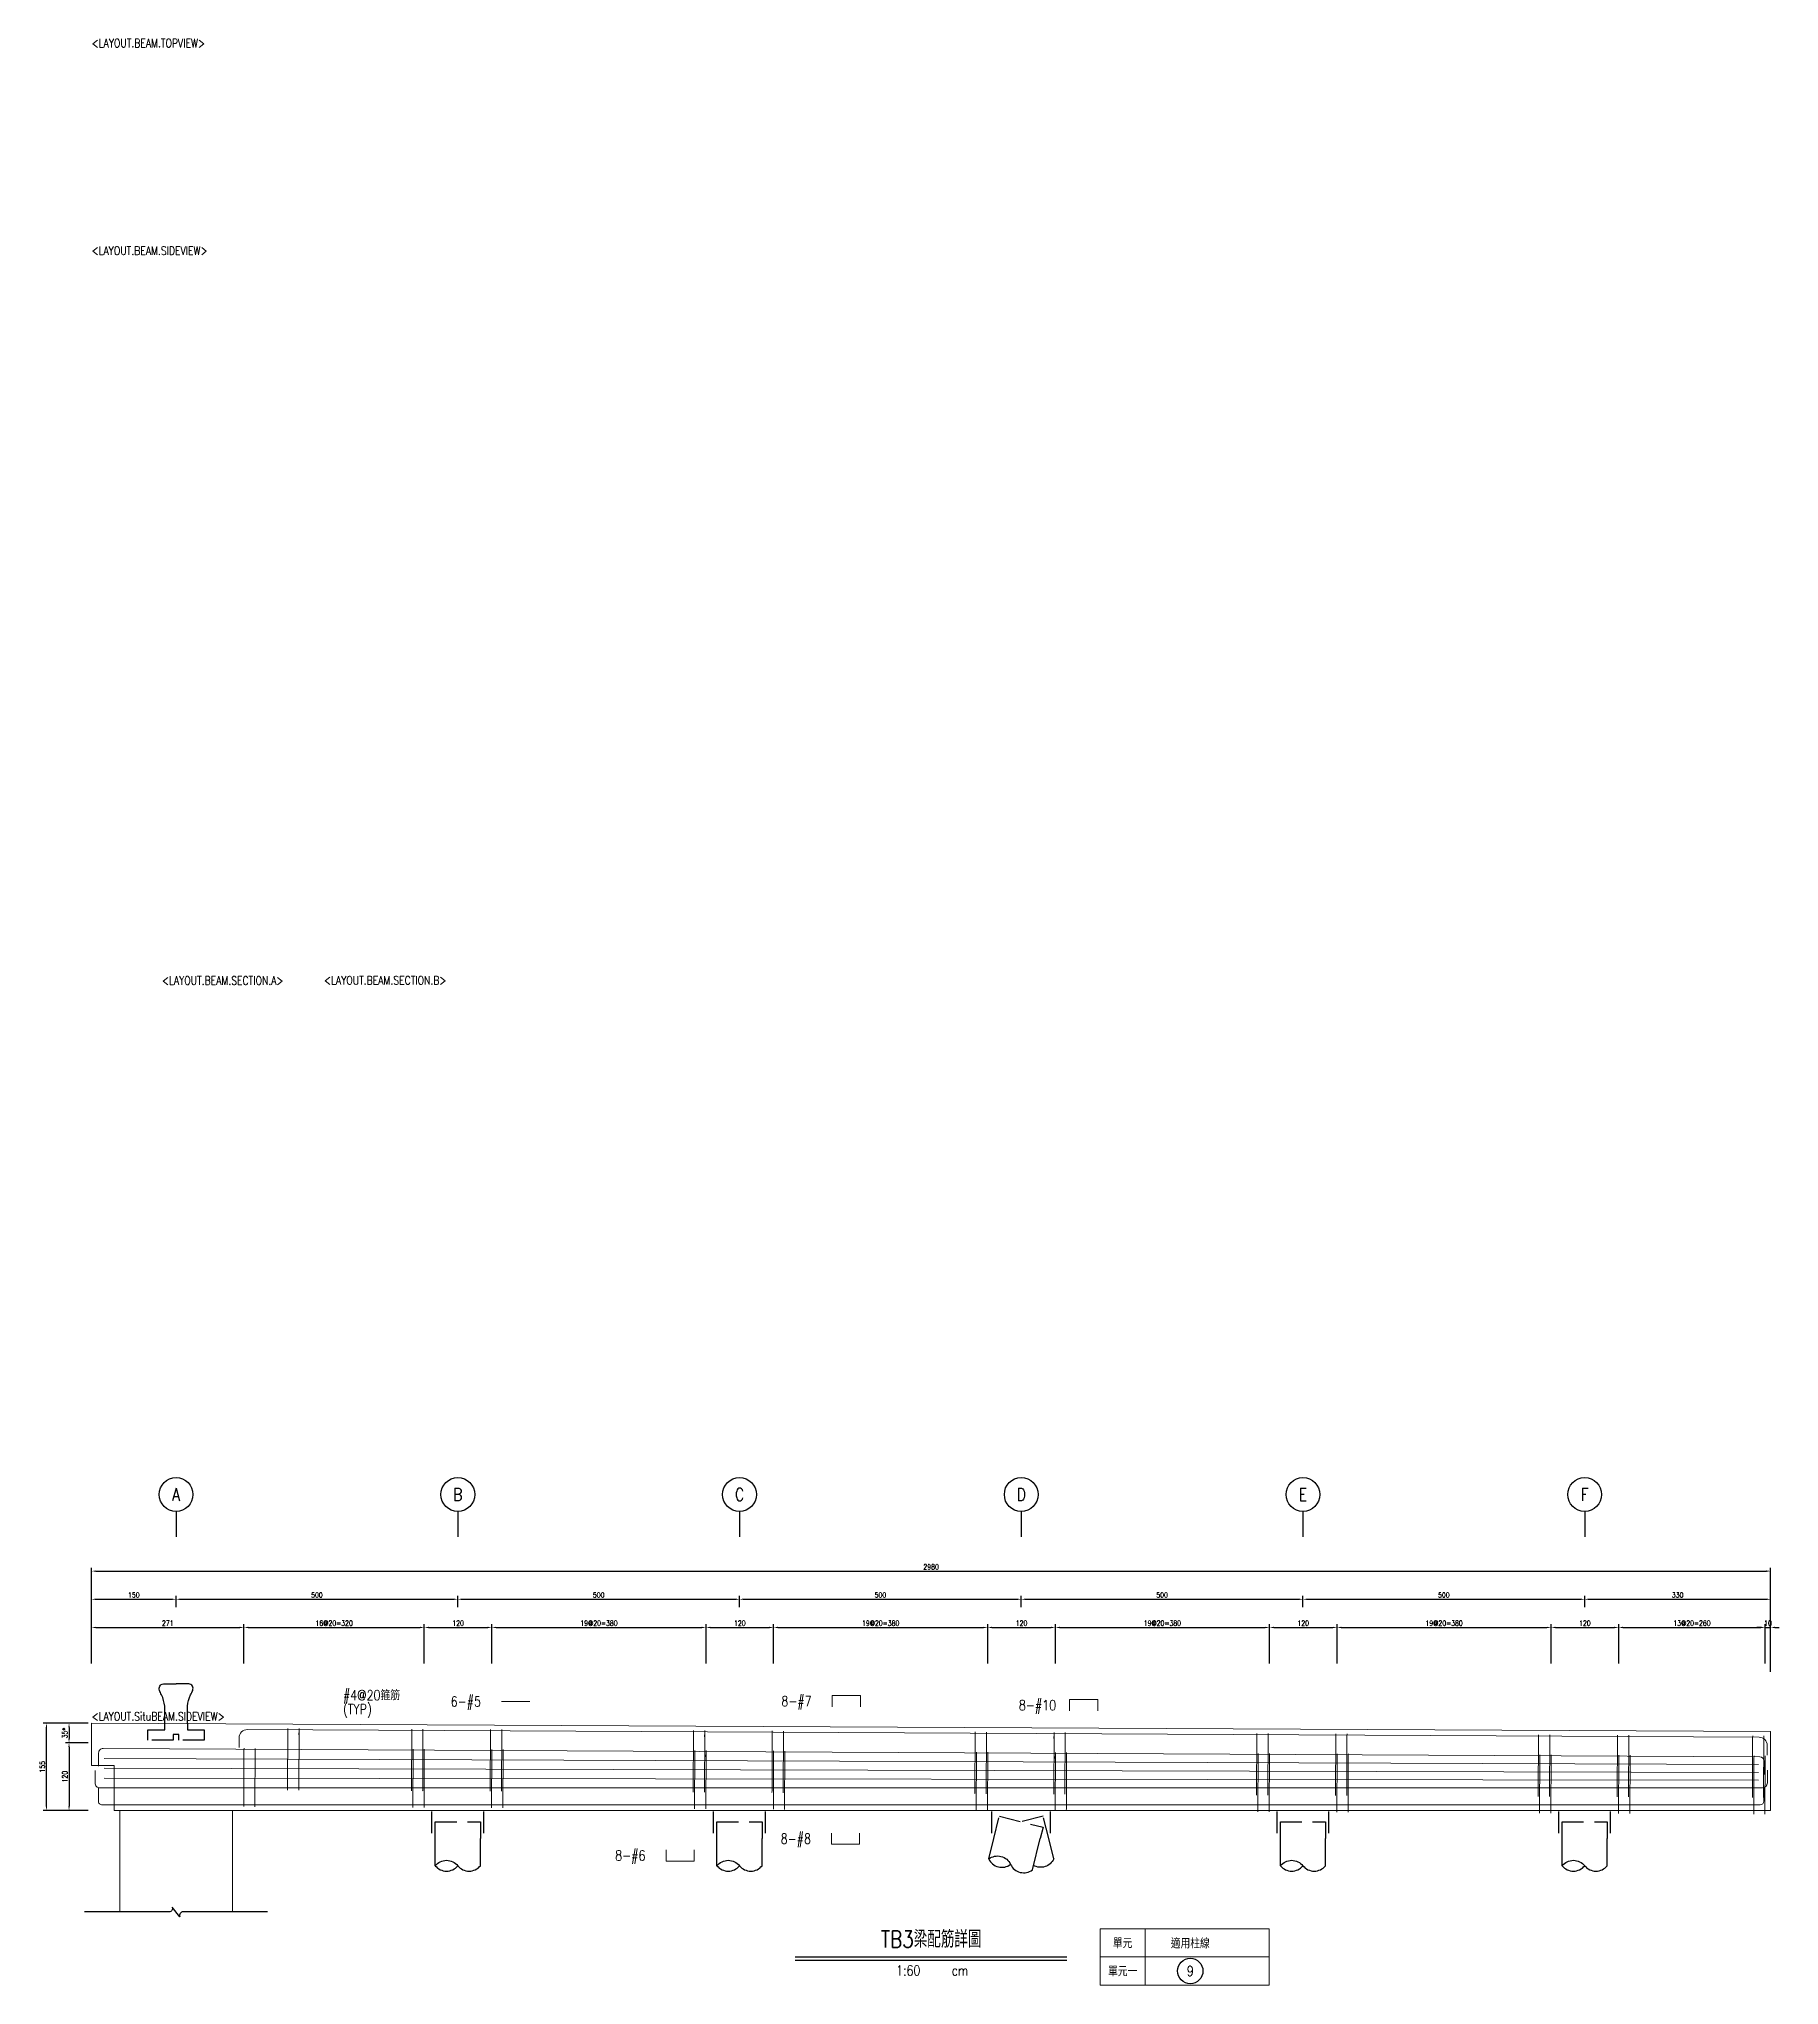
# Model space of a CAD drawing. Extents: x -4754 to 4976, y -19960 to 3841.
# Drawn here: x -359 to 2730, y -310 to 3145 of the extents above; entities that cross this region are included whole.
import ezdxf
from ezdxf.enums import TextEntityAlignment as Align

# ---------------------------------------------------------------- set-up
doc = ezdxf.new("R2010")
doc.units = 0
doc.header["$LTSCALE"] = 3
doc.linetypes.add('DASHED', pattern=[19.05, 12.7, -6.35])
doc.layers.get('0').update_dxf_attribs({"linetype": 'CONTINUOUS'})
doc.layers.add('HB_0', color=7, linetype='CONTINUOUS', transparency=0.5)
for name, color, linetype in [('HB_DIM', 1, 'CONTINUOUS'), ('HB_SYMBOLS', 7, 'CONTINUOUS'), ('HB_TXT_CTEXT', 2, 'CONTINUOUS'), ('RCAD.PARM.Treatle', 2, 'CONTINUOUS'), ('鋼筋', 3, 'CONTINUOUS')]:
    doc.layers.add(name, color=color, linetype=linetype)
doc.styles.get("Standard").update_dxf_attribs({"font": 'ROMANS.shx', "width": 0.8, "bigfont": 'chineset.shx'})
doc.dimstyles.new('30', dxfattribs={"dimscale": 3, "dimtxt": 3, "dimasz": 2.5, "dimexe": 2, "dimexo": 2, "dimgap": 1, "dimtad": 1, "dimdsep": 46, "dimtxsty": 'Standard', "dimcen": 0, "dimclrd": 256, "dimclre": 256, "dimclrt": 2, "dimadec": 0, "dimazin": 0, "dimtfac": 1, "dimtix": 1, "dimtmove": 2, "dimatfit": 3, "dimfxl": 1, "dimtolj": 1, "dimtzin": 0, "dimarcsym": 0})

msp = doc.modelspace()

# ---------------------------------------------------------------- texts
at = {"layer": 'HB_TXT_CTEXT', "linetype": 'Continuous', "width": 0.8}
for s, p in [('#4@20箍筋', (180.767, 204.971, 35.225)), ('(TYP)', (180.767, 179.971, 35.225)), (' 6-#5', (362.142, 193.641, 50)), (' 8-#7', (949.051, 194.177, -50)), (' 8-#10', (1370.521, 187.054, -38)), (' 8-#6', (654.132, -79.826, -50)), (' 8-#8', (947.798, -49.808, -50))]:
    msp.add_text(s, height=18, dxfattribs=at).set_placement(p, align=Align.MIDDLE_LEFT)
for s, p in [('單元', (1564.573, -234.802)), ('適用柱線', (1684.573, -234.802)), ('單元一', (1564.573, -284.802))]:
    msp.add_text(s, height=18, dxfattribs=at).set_placement(p, align=Align.MIDDLE)
at = {"layer": 'RCAD.PARM.Treatle', "color": 4, "linetype": 'Continuous', "width": 0.8}
for s, p in [('<LAYOUT.BEAM.TOPVIEW>', (-265.277, 3125.95)), ('<LAYOUT.BEAM.SIDEVIEW>', (-265.427, 2757.507)), ('<LAYOUT.SituBEAM.SIDEVIEW>', (-265.427, 155.198))]:
    msp.add_text(s, height=15, rotation=360, dxfattribs=at).set_placement(p, align=Align.BOTTOM_LEFT)
for s, p in [('<LAYOUT.BEAM.SECTION.A>', (-140.466, 1466.211)), ('<LAYOUT.BEAM.SECTION.B>', (147.252, 1466.577))]:
    msp.add_text(s, height=15, rotation=360, dxfattribs=at).set_placement(p)

# ---------------------------------------------------------------- blocks, each defined once
blk = doc.blocks.new('fender_bottom')
at = {"color": 1, "linetype": 'Continuous'}
blk.add_lwpolyline([(162.5, 0), (12.5, 0, 0.529473), (6.7, -8.6), (-6.7, 8.6, -0.532815), (-12.5, 0), (-162.5, 0)], format="xyb", dxfattribs=at)
blk = doc.blocks.new('fender_top_transverse')
at = {"layer": 'HB_0', "color": 1, "linetype": 'Continuous'}
for points in [[(-20, 30), (-20, 60, 0.07193), (-25.7, 80.5, -0.041495), (-29.5, 88.2, -0.488993), (-22.5, 100), (0, 100)], [(20, 30), (20, 60, -0.07193), (25.7, 80.5, 0.041495), (29.5, 88.2, 0.488993), (22.5, 100), (0, 100)]]:
    blk.add_lwpolyline(points, format="xyb", dxfattribs=at)
at = {"layer": 'HB_0', "color": 252, "linetype": 'DASHED'}
blk.add_lwpolyline([(20, 30), (20, 18), (50, 18), (50, 0), (5, 0), (5, 10), (-5, 10), (-5, 0), (-50, 0), (-50, 18), (-20, 18), (-20, 30)], dxfattribs=at)
blk = doc.blocks.new('pile_vertical')
at = {"color": 252, "linetype": 'DASHED'}
for p, q in [((-46, -40), (-46, 0)), ((46, -40), (46, 0))]:
    blk.add_line(p, q, dxfattribs=at)
at = {"linetype": 'Continuous'}
for p, q in [((-40, -98.1), (-40, -50)), ((40, -98.1), (40, -50))]:
    blk.add_line(p, q, dxfattribs=at)
at = {"color": 252, "linetype": 'DASHED'}
blk.add_lwpolyline([(-40, -50), (-40, -20), (40, -20), (40, -50)], dxfattribs=at)
at = {"linetype": 'Continuous'}
for points in [[(-40, -98.1, -0.48), (0, -98.1, 0.48), (40, -98.1, 0.48)], [(-40, -98.1, 0.48), (0, -98.1, 0.48)]]:
    blk.add_lwpolyline(points, format="xyb", dxfattribs=at)
blk = doc.blocks.new('pile_racked_Transverse')
at = {"layer": 'HB_0', "color": 252, "linetype": 'DASHED'}
for p, q in [((-52.2, -40), (-52.2, 0)), ((52.2, -40), (52.2, 0))]:
    blk.add_line(p, q, dxfattribs=at)
at = {"layer": 'HB_0', "linetype": 'Continuous'}
for p, q in [((-57.7, -86), (-48.7, -50)), ((19.9, -105.4), (33.7, -50)), ((57.7, -86), (48.7, -50))]:
    blk.add_line(p, q, dxfattribs=at)
at = {"layer": 'HB_0', "color": 252, "linetype": 'DASHED'}
for points in [[(-48.7, -50), (-38.8, -10.3), (38.8, -29.7), (33.7, -50)], [(48.7, -50), (38.8, -10.3), (0, -20)]]:
    blk.add_lwpolyline(points, dxfattribs=at)
at = {"layer": 'HB_0', "linetype": 'Continuous'}
for points in [[(-57.7, -86, -0.48), (-18.9, -95.7, 0.48), (19.9, -105.4, 0.48)], [(-57.7, -86, 0.48), (-18.9, -95.7, 0.48)], [(57.7, -86, -0.439137), (21.8, -97.6, -0.439137)]]:
    blk.add_lwpolyline(points, format="xyb", dxfattribs=at)
blk = doc.blocks.new('line_guide')
at = {"color": 4, "linetype": 'Continuous'}
blk.add_line((0, 0), (0, -45), dxfattribs=at)
blk.add_circle((0, 30), 30, dxfattribs=at)
at = {"color": 4, "linetype": 'Continuous', "width": 0.8}
blk.add_attdef('A', text='', height=22.5, dxfattribs=at).set_placement((0, 30), align=Align.MIDDLE)
blk = doc.blocks.new('title_beam')
at = {"color": 3, "linetype": 'Continuous'}
blk.add_line((-241.2, 0), (241.2, 0), dxfattribs=at)
at = {"color": 1, "linetype": 'Continuous'}
blk.add_line((-241.2, -6), (241.2, -6), dxfattribs=at)
at = {"color": 3, "linetype": 'Continuous', "width": 0.8}
blk.add_attdef('TITLE', text='', height=30, dxfattribs=at).set_placement((0, 33), align=Align.MIDDLE)
at = {"linetype": 'Continuous', "width": 0.8}
blk.add_attdef('SCALE', text='', height=18, dxfattribs=at).set_placement((-40.6, -24), align=Align.MIDDLE)
blk.add_attdef('CM', (36.5, -33), '', height=18, dxfattribs=at)
blk = doc.blocks.new('line_tag')
at = {"layer": 'HB_SYMBOLS', "color": 4, "linetype": 'Continuous'}
blk.add_circle((0, 0), 22.5, dxfattribs=at)
at = {"color": 4, "linetype": 'Continuous', "width": 0.8}
blk.add_attdef('A', text='', height=18, dxfattribs=at).set_placement((0, 0), align=Align.MIDDLE)
blk = doc.blocks.new('*D63')
at = {"layer": 'HB_DIM', "linetype": 'Continuous', "lineweight": -2}
for p, q in [((-271.4, 155.2), (-311.4, 155.2)), ((-305.4, 147.7), (-305.4, 127.7)), ((-271.4, 120.2), (-311.4, 120.2))]:
    blk.add_line(p, q, dxfattribs=at)
at = {"layer": 'HB_DIM'}
for points in [[(-304.2, 147.7), (-306.7, 147.7), (-305.4, 155.2)], [(-306.7, 127.7), (-304.2, 127.7), (-305.4, 120.2)]]:
    blk.add_solid(points, dxfattribs=at)
at = {"layer": 'HB_DIM', "color": 2, "linetype": 'Continuous', "insert": (-312.9, 137.7), "char_height": 9, "attachment_point": 5, "rotation": 90}
blk.add_mtext('\\A1;35*', dxfattribs=at)
blk = doc.blocks.new('*D64')
at = {"layer": 'HB_DIM', "linetype": 'Continuous', "lineweight": -2}
for p, q in [((-271.4, 120.2), (-311.4, 120.2)), ((-305.4, 112.7), (-305.4, 7.7)), ((-271.4, 0.2), (-311.4, 0.2))]:
    blk.add_line(p, q, dxfattribs=at)
at = {"layer": 'HB_DIM'}
for points in [[(-304.2, 112.7), (-306.7, 112.7), (-305.4, 120.2)], [(-306.7, 7.7), (-304.2, 7.7), (-305.4, 0.2)]]:
    blk.add_solid(points, dxfattribs=at)
at = {"layer": 'HB_DIM', "color": 2, "linetype": 'Continuous', "insert": (-312.9, 60.2), "char_height": 9, "attachment_point": 5, "rotation": 90}
blk.add_mtext('\\A1;120', dxfattribs=at)
blk = doc.blocks.new('*D65')
at = {"layer": 'HB_DIM', "linetype": 'Continuous', "lineweight": -2}
for p, q in [((-265.4, 261.2), (-265.4, 331.2)), ((-257.9, 325.2), (-2.4, 325.2)), ((5.1, 261.2), (5.1, 331.2))]:
    blk.add_line(p, q, dxfattribs=at)
at = {"layer": 'HB_DIM'}
for points in [[(-257.9, 326.4), (-257.9, 323.9), (-265.4, 325.2)], [(-2.4, 323.9), (-2.4, 326.4), (5.1, 325.2)]]:
    blk.add_solid(points, dxfattribs=at)
at = {"layer": 'HB_DIM', "color": 2, "linetype": 'Continuous', "insert": (-130.2, 332.7), "char_height": 9, "attachment_point": 5, "rotation": 0}
blk.add_mtext('\\A1;271', dxfattribs=at)
blk = doc.blocks.new('*D66')
at = {"layer": 'HB_DIM', "linetype": 'Continuous', "lineweight": -2}
for p, q in [((5.1, 261.2), (5.1, 331.2)), ((12.6, 325.2), (317.6, 325.2)), ((325.1, 261.2), (325.1, 331.2))]:
    blk.add_line(p, q, dxfattribs=at)
at = {"layer": 'HB_DIM'}
for points in [[(12.6, 326.4), (12.6, 323.9), (5.1, 325.2)], [(317.6, 323.9), (317.6, 326.4), (325.1, 325.2)]]:
    blk.add_solid(points, dxfattribs=at)
at = {"layer": 'HB_DIM', "color": 2, "linetype": 'Continuous', "insert": (165.1, 332.7), "char_height": 9, "attachment_point": 5, "rotation": 0}
blk.add_mtext('\\A1;16@20=320', dxfattribs=at)
blk = doc.blocks.new('*D67')
at = {"layer": 'HB_DIM', "linetype": 'Continuous', "lineweight": -2}
for p, q in [((325.1, 261.2), (325.1, 331.2)), ((332.6, 325.2), (437.6, 325.2)), ((445.1, 261.2), (445.1, 331.2))]:
    blk.add_line(p, q, dxfattribs=at)
at = {"layer": 'HB_DIM'}
for points in [[(332.6, 326.4), (332.6, 323.9), (325.1, 325.2)], [(437.6, 323.9), (437.6, 326.4), (445.1, 325.2)]]:
    blk.add_solid(points, dxfattribs=at)
at = {"layer": 'HB_DIM', "color": 2, "linetype": 'Continuous', "insert": (385.1, 332.7), "char_height": 9, "attachment_point": 5, "rotation": 0}
blk.add_mtext('\\A1;120', dxfattribs=at)
blk = doc.blocks.new('*D68')
at = {"layer": 'HB_DIM', "linetype": 'Continuous', "lineweight": -2}
for p, q in [((445.1, 261.2), (445.1, 331.2)), ((452.6, 325.2), (817.6, 325.2)), ((825.1, 261.2), (825.1, 331.2))]:
    blk.add_line(p, q, dxfattribs=at)
at = {"layer": 'HB_DIM'}
for points in [[(452.6, 326.4), (452.6, 323.9), (445.1, 325.2)], [(817.6, 323.9), (817.6, 326.4), (825.1, 325.2)]]:
    blk.add_solid(points, dxfattribs=at)
at = {"layer": 'HB_DIM', "color": 2, "linetype": 'Continuous', "insert": (635.1, 332.7), "char_height": 9, "attachment_point": 5, "rotation": 0}
blk.add_mtext('\\A1;19@20=380', dxfattribs=at)
blk = doc.blocks.new('*D69')
at = {"layer": 'HB_DIM', "linetype": 'Continuous', "lineweight": -2}
for p, q in [((825.1, 261.2), (825.1, 331.2)), ((832.6, 325.2), (937.6, 325.2)), ((945.1, 261.2), (945.1, 331.2))]:
    blk.add_line(p, q, dxfattribs=at)
at = {"layer": 'HB_DIM'}
for points in [[(832.6, 326.4), (832.6, 323.9), (825.1, 325.2)], [(937.6, 323.9), (937.6, 326.4), (945.1, 325.2)]]:
    blk.add_solid(points, dxfattribs=at)
at = {"layer": 'HB_DIM', "color": 2, "linetype": 'Continuous', "insert": (885.1, 332.7), "char_height": 9, "attachment_point": 5, "rotation": 0}
blk.add_mtext('\\A1;120', dxfattribs=at)
blk = doc.blocks.new('*D70')
at = {"layer": 'HB_DIM', "linetype": 'Continuous', "lineweight": -2}
for p, q in [((945.1, 261.2), (945.1, 331.2)), ((952.6, 325.2), (1317.6, 325.2)), ((1325.1, 261.2), (1325.1, 331.2))]:
    blk.add_line(p, q, dxfattribs=at)
at = {"layer": 'HB_DIM'}
for points in [[(952.6, 326.4), (952.6, 323.9), (945.1, 325.2)], [(1317.6, 323.9), (1317.6, 326.4), (1325.1, 325.2)]]:
    blk.add_solid(points, dxfattribs=at)
at = {"layer": 'HB_DIM', "color": 2, "linetype": 'Continuous', "insert": (1135.1, 332.7), "char_height": 9, "attachment_point": 5, "rotation": 0}
blk.add_mtext('\\A1;19@20=380', dxfattribs=at)
blk = doc.blocks.new('*D71')
at = {"layer": 'HB_DIM', "linetype": 'Continuous', "lineweight": -2}
for p, q in [((1325.1, 261.2), (1325.1, 331.2)), ((1332.6, 325.2), (1437.6, 325.2)), ((1445.1, 261.2), (1445.1, 331.2))]:
    blk.add_line(p, q, dxfattribs=at)
at = {"layer": 'HB_DIM'}
for points in [[(1332.6, 326.4), (1332.6, 323.9), (1325.1, 325.2)], [(1437.6, 323.9), (1437.6, 326.4), (1445.1, 325.2)]]:
    blk.add_solid(points, dxfattribs=at)
at = {"layer": 'HB_DIM', "color": 2, "linetype": 'Continuous', "insert": (1385.1, 332.7), "char_height": 9, "attachment_point": 5, "rotation": 0}
blk.add_mtext('\\A1;120', dxfattribs=at)
blk = doc.blocks.new('*D72')
at = {"layer": 'HB_DIM', "linetype": 'Continuous', "lineweight": -2}
for p, q in [((1445.1, 261.2), (1445.1, 331.2)), ((1452.6, 325.2), (1817.6, 325.2)), ((1825.1, 261.2), (1825.1, 331.2))]:
    blk.add_line(p, q, dxfattribs=at)
at = {"layer": 'HB_DIM'}
for points in [[(1452.6, 326.4), (1452.6, 323.9), (1445.1, 325.2)], [(1817.6, 323.9), (1817.6, 326.4), (1825.1, 325.2)]]:
    blk.add_solid(points, dxfattribs=at)
at = {"layer": 'HB_DIM', "color": 2, "linetype": 'Continuous', "insert": (1635.1, 332.7), "char_height": 9, "attachment_point": 5, "rotation": 0}
blk.add_mtext('\\A1;19@20=380', dxfattribs=at)
blk = doc.blocks.new('*D73')
at = {"layer": 'HB_DIM', "linetype": 'Continuous', "lineweight": -2}
for p, q in [((1825.1, 261.2), (1825.1, 331.2)), ((1832.6, 325.2), (1937.6, 325.2)), ((1945.1, 261.2), (1945.1, 331.2))]:
    blk.add_line(p, q, dxfattribs=at)
at = {"layer": 'HB_DIM'}
for points in [[(1832.6, 326.4), (1832.6, 323.9), (1825.1, 325.2)], [(1937.6, 323.9), (1937.6, 326.4), (1945.1, 325.2)]]:
    blk.add_solid(points, dxfattribs=at)
at = {"layer": 'HB_DIM', "color": 2, "linetype": 'Continuous', "insert": (1885.1, 332.7), "char_height": 9, "attachment_point": 5, "rotation": 0}
blk.add_mtext('\\A1;120', dxfattribs=at)
blk = doc.blocks.new('*D74')
at = {"layer": 'HB_DIM', "linetype": 'Continuous', "lineweight": -2}
for p, q in [((1945.1, 261.2), (1945.1, 331.2)), ((1952.6, 325.2), (2317.5, 325.2)), ((2325, 261.2), (2325, 331.2))]:
    blk.add_line(p, q, dxfattribs=at)
at = {"layer": 'HB_DIM'}
for points in [[(1952.6, 326.4), (1952.6, 323.9), (1945.1, 325.2)], [(2317.5, 323.9), (2317.5, 326.4), (2325, 325.2)]]:
    blk.add_solid(points, dxfattribs=at)
at = {"layer": 'HB_DIM', "color": 2, "linetype": 'Continuous', "insert": (2135.1, 332.7), "char_height": 9, "attachment_point": 5, "rotation": 0}
blk.add_mtext('\\A1;19@20=380', dxfattribs=at)
blk = doc.blocks.new('*D75')
at = {"layer": 'HB_DIM', "linetype": 'Continuous', "lineweight": -2}
for p, q in [((2325, 261.2), (2325, 331.2)), ((2332.5, 325.2), (2437.5, 325.2)), ((2445, 261.2), (2445, 331.2))]:
    blk.add_line(p, q, dxfattribs=at)
at = {"layer": 'HB_DIM'}
for points in [[(2332.5, 326.4), (2332.5, 323.9), (2325, 325.2)], [(2437.5, 323.9), (2437.5, 326.4), (2445, 325.2)]]:
    blk.add_solid(points, dxfattribs=at)
at = {"layer": 'HB_DIM', "color": 2, "linetype": 'Continuous', "insert": (2385, 332.7), "char_height": 9, "attachment_point": 5, "rotation": 0}
blk.add_mtext('\\A1;120', dxfattribs=at)
blk = doc.blocks.new('*D76')
at = {"layer": 'HB_DIM', "linetype": 'Continuous', "lineweight": -2}
for p, q in [((2445, 261.2), (2445, 331.2)), ((2452.5, 325.2), (2697.5, 325.2)), ((2705, 261.2), (2705, 331.2))]:
    blk.add_line(p, q, dxfattribs=at)
at = {"layer": 'HB_DIM'}
for points in [[(2452.5, 326.4), (2452.5, 323.9), (2445, 325.2)], [(2697.5, 323.9), (2697.5, 326.4), (2705, 325.2)]]:
    blk.add_solid(points, dxfattribs=at)
at = {"layer": 'HB_DIM', "color": 2, "linetype": 'Continuous', "insert": (2575, 332.7), "char_height": 9, "attachment_point": 5, "rotation": 0}
blk.add_mtext('\\A1;13@20=260', dxfattribs=at)
blk = doc.blocks.new('*D77')
at = {"layer": 'HB_DIM', "linetype": 'Continuous', "lineweight": -2}
for p, q in [((2697.5, 325.2), (2690, 325.2)), ((2705, 261.2), (2705, 331.2)), ((2705, 325.2), (2714.6, 325.2)), ((2714.6, 261.2), (2714.6, 331.2)), ((2722.1, 325.2), (2729.6, 325.2))]:
    blk.add_line(p, q, dxfattribs=at)
at = {"layer": 'HB_DIM'}
for points in [[(2697.5, 323.9), (2697.5, 326.4), (2705, 325.2)], [(2722.1, 326.4), (2722.1, 323.9), (2714.6, 325.2)]]:
    blk.add_solid(points, dxfattribs=at)
at = {"layer": 'HB_DIM', "color": 2, "linetype": 'Continuous', "insert": (2709.8, 332.7), "char_height": 9, "attachment_point": 5, "rotation": 0}
blk.add_mtext('\\A1;10', dxfattribs=at)
blk = doc.blocks.new('*D78')
at = {"layer": 'HB_DIM', "linetype": 'Continuous', "lineweight": -2}
for p, q in [((-265.4, 261.2), (-265.4, 431.2)), ((-257.9, 425.2), (2707.1, 425.2)), ((2714.6, 246.2), (2714.6, 431.2))]:
    blk.add_line(p, q, dxfattribs=at)
at = {"layer": 'HB_DIM'}
for points in [[(-257.9, 426.4), (-257.9, 423.9), (-265.4, 425.2)], [(2707.1, 423.9), (2707.1, 426.4), (2714.6, 425.2)]]:
    blk.add_solid(points, dxfattribs=at)
at = {"layer": 'HB_DIM', "color": 2, "linetype": 'Continuous', "insert": (1224.6, 432.7), "char_height": 9, "attachment_point": 5, "rotation": 0}
blk.add_mtext('\\A1;2980', dxfattribs=at)
blk = doc.blocks.new('*D79')
at = {"layer": 'HB_DIM', "linetype": 'Continuous', "lineweight": -2}
for p, q in [((-265.4, 261.2), (-265.4, 381.2)), ((-115.4, 361.2), (-115.4, 381.2)), ((-257.9, 375.2), (-122.9, 375.2))]:
    blk.add_line(p, q, dxfattribs=at)
at = {"layer": 'HB_DIM'}
for points in [[(-257.9, 376.4), (-257.9, 373.9), (-265.4, 375.2)], [(-122.9, 373.9), (-122.9, 376.4), (-115.4, 375.2)]]:
    blk.add_solid(points, dxfattribs=at)
at = {"layer": 'HB_DIM', "color": 2, "linetype": 'Continuous', "insert": (-190.4, 382.7), "char_height": 9, "attachment_point": 5, "rotation": 0}
blk.add_mtext('\\A1;150', dxfattribs=at)
blk = doc.blocks.new('*D80')
at = {"layer": 'HB_DIM', "linetype": 'Continuous', "lineweight": -2}
for p, q in [((-115.4, 361.2), (-115.4, 381.2)), ((384.6, 361.2), (384.6, 381.2)), ((-107.9, 375.2), (377.1, 375.2))]:
    blk.add_line(p, q, dxfattribs=at)
at = {"layer": 'HB_DIM'}
for points in [[(-107.9, 376.4), (-107.9, 373.9), (-115.4, 375.2)], [(377.1, 373.9), (377.1, 376.4), (384.6, 375.2)]]:
    blk.add_solid(points, dxfattribs=at)
at = {"layer": 'HB_DIM', "color": 2, "linetype": 'Continuous', "insert": (134.6, 382.7), "char_height": 9, "attachment_point": 5, "rotation": 0}
blk.add_mtext('\\A1;500', dxfattribs=at)
blk = doc.blocks.new('*D81')
at = {"layer": 'HB_DIM', "linetype": 'Continuous', "lineweight": -2}
for p, q in [((384.6, 361.2), (384.6, 381.2)), ((884.6, 361.2), (884.6, 381.2)), ((392.1, 375.2), (877.1, 375.2))]:
    blk.add_line(p, q, dxfattribs=at)
at = {"layer": 'HB_DIM'}
for points in [[(392.1, 376.4), (392.1, 373.9), (384.6, 375.2)], [(877.1, 373.9), (877.1, 376.4), (884.6, 375.2)]]:
    blk.add_solid(points, dxfattribs=at)
at = {"layer": 'HB_DIM', "color": 2, "linetype": 'Continuous', "insert": (634.6, 382.7), "char_height": 9, "attachment_point": 5, "rotation": 0}
blk.add_mtext('\\A1;500', dxfattribs=at)
blk = doc.blocks.new('*D82')
at = {"layer": 'HB_DIM', "linetype": 'Continuous', "lineweight": -2}
for p, q in [((884.6, 361.2), (884.6, 381.2)), ((1384.6, 361.2), (1384.6, 381.2)), ((892.1, 375.2), (1377.1, 375.2))]:
    blk.add_line(p, q, dxfattribs=at)
at = {"layer": 'HB_DIM'}
for points in [[(892.1, 376.4), (892.1, 373.9), (884.6, 375.2)], [(1377.1, 373.9), (1377.1, 376.4), (1384.6, 375.2)]]:
    blk.add_solid(points, dxfattribs=at)
at = {"layer": 'HB_DIM', "color": 2, "linetype": 'Continuous', "insert": (1134.6, 382.7), "char_height": 9, "attachment_point": 5, "rotation": 0}
blk.add_mtext('\\A1;500', dxfattribs=at)
blk = doc.blocks.new('*D83')
at = {"layer": 'HB_DIM', "linetype": 'Continuous', "lineweight": -2}
for p, q in [((1384.6, 361.2), (1384.6, 381.2)), ((1884.6, 361.2), (1884.6, 381.2)), ((1392.1, 375.2), (1877.1, 375.2))]:
    blk.add_line(p, q, dxfattribs=at)
at = {"layer": 'HB_DIM'}
for points in [[(1392.1, 376.4), (1392.1, 373.9), (1384.6, 375.2)], [(1877.1, 373.9), (1877.1, 376.4), (1884.6, 375.2)]]:
    blk.add_solid(points, dxfattribs=at)
at = {"layer": 'HB_DIM', "color": 2, "linetype": 'Continuous', "insert": (1634.6, 382.7), "char_height": 9, "attachment_point": 5, "rotation": 0}
blk.add_mtext('\\A1;500', dxfattribs=at)
blk = doc.blocks.new('*D84')
at = {"layer": 'HB_DIM', "linetype": 'Continuous', "lineweight": -2}
for p, q in [((1884.6, 361.2), (1884.6, 381.2)), ((2384.6, 361.2), (2384.6, 381.2)), ((1892.1, 375.2), (2377.1, 375.2))]:
    blk.add_line(p, q, dxfattribs=at)
at = {"layer": 'HB_DIM'}
for points in [[(1892.1, 376.4), (1892.1, 373.9), (1884.6, 375.2)], [(2377.1, 373.9), (2377.1, 376.4), (2384.6, 375.2)]]:
    blk.add_solid(points, dxfattribs=at)
at = {"layer": 'HB_DIM', "color": 2, "linetype": 'Continuous', "insert": (2134.6, 382.7), "char_height": 9, "attachment_point": 5, "rotation": 0}
blk.add_mtext('\\A1;500', dxfattribs=at)
blk = doc.blocks.new('*D85')
at = {"layer": 'HB_DIM', "linetype": 'Continuous', "lineweight": -2}
for p, q in [((2384.6, 361.2), (2384.6, 381.2)), ((2714.6, 261.2), (2714.6, 381.2)), ((2392.1, 375.2), (2707.1, 375.2))]:
    blk.add_line(p, q, dxfattribs=at)
at = {"layer": 'HB_DIM'}
for points in [[(2392.1, 376.4), (2392.1, 373.9), (2384.6, 375.2)], [(2707.1, 373.9), (2707.1, 376.4), (2714.6, 375.2)]]:
    blk.add_solid(points, dxfattribs=at)
at = {"layer": 'HB_DIM', "color": 2, "linetype": 'Continuous', "insert": (2549.6, 382.7), "char_height": 9, "attachment_point": 5, "rotation": 0}
blk.add_mtext('\\A1;330', dxfattribs=at)
blk = doc.blocks.new('*D86')
at = {"layer": 'HB_DIM', "linetype": 'Continuous', "lineweight": -2}
for p, q in [((-281.4, 155.2), (-351.4, 155.2)), ((-345.4, 7.7), (-345.4, 147.7)), ((-281.4, 0.2), (-351.4, 0.2))]:
    blk.add_line(p, q, dxfattribs=at)
at = {"layer": 'HB_DIM'}
for points in [[(-344.2, 147.7), (-346.7, 147.7), (-345.4, 155.2)], [(-346.7, 7.7), (-344.2, 7.7), (-345.4, 0.2)]]:
    blk.add_solid(points, dxfattribs=at)
at = {"layer": 'HB_DIM', "color": 2, "linetype": 'Continuous', "insert": (-352.9, 77.7), "char_height": 9, "attachment_point": 5, "rotation": 90}
blk.add_mtext('\\A1;155', dxfattribs=at)

# ---------------------------------------------------------------- dimensions: what is measured, and where the dimension line sits
at = {"layer": 'HB_DIM', "linetype": 'Continuous'}
for base, p1, p2, angle, override, picture, middle in [((2714.573, 425.198), (-265.427, 255.198), (2714.573, 240.198), 0, {"dimdec": 0, "dimpost": '<>'}, '*D78', (1224.573, 432.698)), ((-115.427, 375.198), (-265.427, 255.198), (-115.427, 355.198, -419), 0, {"dimdec": 0, "dimpost": '<>'}, '*D79', (-190.427, 382.698)), ((384.573, 375.198), (-115.427, 355.198, -419), (384.573, 355.198, 81), 0, {"dimdec": 0, "dimpost": '<>'}, '*D80', (134.573, 382.698)), ((884.573, 375.198), (384.573, 355.198, 81), (884.573, 355.198, 581), 0, {"dimdec": 0, "dimpost": '<>'}, '*D81', (634.573, 382.698)), ((1384.573, 375.198), (884.573, 355.198, 581), (1384.573, 355.198, 1081), 0, {"dimdec": 0, "dimpost": '<>'}, '*D82', (1134.573, 382.698)), ((1884.573, 375.198), (1384.573, 355.198, 1081), (1884.573, 355.198, 1581), 0, {"dimdec": 0, "dimpost": '<>'}, '*D83', (1634.573, 382.698)), ((2384.573, 375.198), (1884.573, 355.198, 1581), (2384.573, 355.198, 2081), 0, {"dimdec": 0, "dimpost": '<>'}, '*D84', (2134.573, 382.698)), ((2714.573, 375.198), (2384.573, 355.198, 2081), (2714.573, 255.198), 0, {"dimdec": 0, "dimpost": '<>'}, '*D85', (2549.573, 382.698)), ((5.078, 325.198), (-265.427, 255.198), (5.078, 255.198, 45.395), 0, {"dimdec": 0, "dimpost": '<>'}, '*D65', (-130.174, 332.698)), ((445.072, 325.198), (325.074, 255.198, 45.395), (445.072, 255.198, 45.395), 0, {"dimdec": 0, "dimpost": '<>'}, '*D67', (385.073, 332.698)), ((945.066, 325.198), (825.067, 255.198, 45.395), (945.066, 255.198, 45.395), 0, {"dimdec": 0, "dimpost": '<>'}, '*D69', (885.067, 332.698)), ((1445.06, 325.198), (1325.061, 255.198, 45.395), (1445.06, 255.198, 45.395), 0, {"dimdec": 0, "dimpost": '<>'}, '*D71', (1385.06, 332.698)), ((1945.053, 325.198), (1825.055, 255.198, 45.395), (1945.053, 255.198, 45.395), 0, {"dimdec": 0, "dimpost": '<>'}, '*D73', (1885.054, 332.698)), ((2445.047, 325.198), (2325.048, 255.198, 45.395), (2445.047, 255.198, 45.395), 0, {"dimdec": 0, "dimpost": '<>'}, '*D75', (2385.048, 332.698)), ((2714.573, 325.198), (2705.044, 255.198, 45.395), (2714.573, 255.198), 0, {"dimdec": 0, "dimpost": '<>'}, '*D77', (2709.808, 332.698)), ((-345.427, 155.198), (-275.427, 0.198), (-275.427, 155.198), 90, {"dimtad": 4, "dimdec": 0, "dimpost": '<>'}, '*D86', (-352.927, 77.698)), ((-305.427, 0.198), (-265.427, 120.198), (-265.427, 0.198), 90, {"dimtad": 4, "dimdec": 0, "dimpost": '<>'}, '*D64', (-312.927, 60.198))]:
    dim = msp.add_linear_dim(base=base, p1=p1, p2=p2, angle=angle, dimstyle='30', override=override, dxfattribs=at)
    dim.commit()
    dim.dimension.update_dxf_attribs({"geometry": picture, "text_midpoint": middle})
for base, p1, p2, angle, text, override, picture, middle in [((325.074, 325.198), (5.078, 255.198, 45.395), (325.074, 255.198, 45.395), 0, '16@20=<>', {"dimdec": 0, "dimpost": '<>'}, '*D66', (165.076, 332.698)), ((825.067, 325.198), (445.072, 255.198, 45.395), (825.067, 255.198, 45.395), 0, '19@20=<>', {"dimdec": 0, "dimpost": '<>'}, '*D68', (635.07, 332.698)), ((1325.061, 325.198), (945.066, 255.198, 45.395), (1325.061, 255.198, 45.395), 0, '19@20=<>', {"dimdec": 0, "dimpost": '<>'}, '*D70', (1135.063, 332.698)), ((1825.055, 325.198), (1445.06, 255.198, 45.395), (1825.055, 255.198, 45.395), 0, '19@20=<>', {"dimdec": 0, "dimpost": '<>'}, '*D72', (1635.057, 332.698)), ((2325.048, 325.198), (1945.053, 255.198, 45.395), (2325.048, 255.198, 45.395), 0, '19@20=<>', {"dimdec": 0, "dimpost": '<>'}, '*D74', (2135.051, 332.698)), ((2705.044, 325.198), (2445.047, 255.198, 45.395), (2705.044, 255.198, 45.395), 0, '13@20=<>', {"dimdec": 0, "dimpost": '<>'}, '*D76', (2575.045, 332.698)), ((-305.427, 120.198), (-265.427, 155.198), (-265.427, 120.198), 90, '<>*', {"dimtad": 4, "dimdec": 0, "dimpost": '<>'}, '*D63', (-312.927, 137.698))]:
    dim = msp.add_linear_dim(base=base, p1=p1, p2=p2, angle=angle, text=text, dimstyle='30', override=override, dxfattribs=at)
    dim.commit()
    dim.dimension.update_dxf_attribs({"geometry": picture, "text_midpoint": middle})

# ---------------------------------------------------------------- linework, layer by layer
at = {"layer": 'HB_0', "lineweight": 5}
for p, q in [((-215.427, 0.198), (-215.427, -179.802)), ((-15.427, 0.198), (-15.427, -179.802))]:
    msp.add_line(p, q, dxfattribs=at)
msp.add_lwpolyline([(-225.427, 0.198), (-225.427, 80.198), (-265.427, 80.198), (-265.427, 155.198), (2714.573, 140.198), (2714.573, 0.198), (-225.427, 0.198)], dxfattribs=at)
at = {"layer": 'HB_DIM', "color": 1, "linetype": 'Continuous'}
for points in [[(25.129, 109.829, 0, 1.25, 0), (37.439, 118.339, 0, 0, 0), (162.767, 204.971, 0, 0, 0), (180.767, 204.971, 0, 0, 0)], [(102.767, 144.971, 0, 1.25, 0), (112.767, 154.971, 0, 0, 0), (162.767, 204.971, 0, 0, 0), (180.767, 204.971, 0, 0, 0)], [(344.142, 73.641, 0, 1.25, 0), (344.142, 88.641, 0, 0, 0), (344.142, 193.641, 0, 0, 0), (362.142, 193.641, 0, 0, 0)], [(344.142, 56.896, 0, 1.25, 0), (344.142, 71.896, 0, 0, 0), (344.142, 193.641, 0, 0, 0), (362.142, 193.641, 0, 0, 0)], [(344.142, 90.386, 0, 1.25, 0), (344.142, 105.386, 0, 0, 0), (344.142, 193.641, 0, 0, 0), (362.142, 193.641, 0, 0, 0)], [(931.051, 104.177, 0, 1.25, 0), (931.051, 119.177, 0, 0, 0), (931.051, 194.177, 0, 0, 0), (949.051, 194.177, 0, 0, 0)], [(1352.521, 137.054, 0, 1.25, 0), (1352.521, 152.054, 0, 0, 0), (1352.521, 187.054, 0, 0, 0), (1370.521, 187.054, 0, 0, 0)], [(929.798, 40.192, 0, 1.25, 0), (929.798, 25.192, 0, 0, 0), (929.798, -49.808, 0, 0, 0), (947.798, -49.808, 0, 0, 0)], [(636.132, 10.174, 0, 1.25, 0), (636.132, -4.826, 0, 0, 0), (636.132, -79.826, 0, 0, 0), (654.132, -79.826, 0, 0, 0)]]:
    msp.add_lwpolyline(points, format="xyseb", dxfattribs=at)
at = {"layer": 'HB_TXT_CTEXT', "lineweight": 5}
msp.add_line((462.142, 193.641, 50), (512.142, 193.641, 50), dxfattribs=at)
at = {"layer": 'HB_TXT_CTEXT', "color": 4, "lineweight": 5, "true_color": 0x00ffff}
for p, q in [((1604.573, -209.802), (1604.573, -309.802)), ((1524.573, -259.802), (1824.573, -259.802))]:
    msp.add_line(p, q, dxfattribs=at)
msp.add_lwpolyline([(1524.573, -209.802), (1524.573, -309.802), (1824.573, -309.802), (1824.573, -209.802), (1524.573, -209.802)], dxfattribs=at)
at = {"layer": 'HB_TXT_CTEXT', "lineweight": 5}
for points in [[(1049.051, 184.177, -50), (1049.051, 204.177, -50), (1099.051, 204.177, -50), (1099.051, 184.177, -50)], [(1470.521, 177.054, -38), (1470.521, 197.054, -38), (1520.521, 197.054, -38), (1520.521, 177.054, -38)], [(1047.798, -39.808, -50), (1047.798, -59.808, -50), (1097.798, -59.808, -50), (1097.798, -39.808, -50)], [(754.132, -69.826, -50), (754.132, -89.826, -50), (804.132, -89.826, -50), (804.132, -69.826, -50)]]:
    msp.add_polyline3d(points, dxfattribs=at)
at = {"layer": '鋼筋', "lineweight": 5}
for p, q in [((11.01, 143.807, -38), (2694.033, 130.302, -38)), ((11.01, 143.807, -27.143), (2694.033, 130.302, -27.143)), ((11.01, 143.807, -16.286), (2694.033, 130.302, -16.286)), ((11.01, 143.807, -5.429), (2694.033, 130.302, -5.429)), ((11.01, 143.807, 5.429), (2694.033, 130.302, 5.429)), ((11.01, 143.807, 16.286), (2694.033, 130.302, 16.286)), ((11.01, 143.807, 27.143), (2694.033, 130.302, 27.143)), ((11.01, 143.807, 38), (2694.033, 130.302, 38)), ((82.754, 142.488, 40.245), (82.235, 39.348, 40.245)), ((82.235, 39.348, -40.245), (82.754, 142.488, -40.245)), ((82.716, 134.868, 33.895), (82.754, 142.488, 33.895)), ((82.754, 142.488, -33.895), (82.716, 134.868, -33.895)), ((102.754, 142.387, 40.245), (102.235, 39.248, 40.245)), ((102.235, 39.248, -40.245), (102.754, 142.387, -40.245)), ((102.715, 134.767, 33.895), (102.754, 142.387, 33.895)), ((102.754, 142.387, -33.895), (102.715, 134.767, -33.895)), ((302.751, 141.38, 40.245), (302.232, 38.241, 40.245)), ((302.232, 38.241, -40.245), (302.751, 141.38, -40.245)), ((302.713, 133.76, 33.895), (302.751, 141.38, 33.895)), ((302.751, 141.38, -33.895), (302.713, 133.76, -33.895)), ((322.751, 141.28, 40.245), (322.232, 38.14, 40.245)), ((322.232, 38.14, -40.245), (322.751, 141.28, -40.245)), ((322.713, 133.66, 33.895), (322.751, 141.28, 33.895)), ((322.751, 141.28, -33.895), (322.713, 133.66, -33.895)), ((442.749, 140.676, 40.245), (442.23, 37.536, 40.245)), ((442.23, 37.536, -40.245), (442.749, 140.676, -40.245)), ((442.711, 133.056, 33.895), (442.749, 140.676, 33.895)), ((442.749, 140.676, -33.895), (442.711, 133.056, -33.895)), ((462.749, 140.575, 40.245), (462.23, 37.436, 40.245)), ((462.23, 37.436, -40.245), (462.749, 140.575, -40.245)), ((462.711, 132.955, 33.895), (462.749, 140.575, 33.895)), ((462.749, 140.575, -33.895), (462.711, 132.955, -33.895)), ((802.745, 138.863, 40.245), (802.226, 35.724, 40.245)), ((802.226, 35.724, -40.245), (802.745, 138.863, -40.245)), ((802.707, 131.244, 33.895), (802.745, 138.863, 33.895)), ((802.745, 138.863, -33.895), (802.707, 131.244, -33.895)), ((822.745, 138.763, 40.245), (822.225, 35.623, 40.245)), ((822.225, 35.623, -40.245), (822.745, 138.763, -40.245)), ((822.706, 131.143, 33.895), (822.745, 138.763, 33.895)), ((822.745, 138.763, -33.895), (822.706, 131.143, -33.895)), ((-245.103, 110.098, -50), (2695.282, 95.297, -50)), ((-245.103, 110.098, -35.714), (2695.282, 95.297, -35.714)), ((-245.103, 110.098, -21.429), (2695.282, 95.297, -21.429)), ((-245.103, 110.098, -7.143), (2695.282, 95.297, -7.143)), ((-245.103, 110.098, 7.143), (2695.282, 95.297, 7.143)), ((-245.103, 110.098, 21.429), (2695.282, 95.297, 21.429)), ((-245.103, 110.098, 35.714), (2695.282, 95.297, 35.714)), ((-245.103, 110.098, 50), (2695.282, 95.297, 50)), ((-3.639, 112.27, -38), (-3.553, 129.39, -38)), ((-3.639, 112.27, -27.143), (-3.553, 129.39, -27.143)), ((-3.639, 112.27, -16.286), (-3.553, 129.39, -16.286)), ((-3.639, 112.27, -5.429), (-3.553, 129.39, -5.429)), ((-3.639, 112.27, 5.429), (-3.553, 129.39, 5.429)), ((-3.639, 112.27, 16.286), (-3.553, 129.39, 16.286)), ((-3.639, 112.27, 27.143), (-3.553, 129.39, 27.143)), ((-3.639, 112.27, 38), (-3.553, 129.39, 38)), ((5.116, 107.346, 51.745), (4.627, 10.209, 51.745)), ((4.627, 10.209, -51.745), (5.116, 107.346, -51.745)), ((5.078, 99.726, 45.395), (5.116, 107.346, 45.395)), ((5.116, 107.346, -45.395), (5.078, 99.726, -45.395)), ((25.116, 107.246, 51.745), (24.627, 10.108, 51.745)), ((24.627, 10.108, -51.745), (25.116, 107.246, -51.745)), ((25.078, 99.626, 45.395), (25.116, 107.246, 45.395)), ((25.116, 107.246, -45.395), (25.078, 99.626, -45.395)), ((305.112, 105.836, 51.745), (304.623, 8.699, 51.745)), ((304.623, 8.699, -51.745), (305.112, 105.836, -51.745)), ((305.074, 98.216, 45.395), (305.112, 105.836, 45.395)), ((305.112, 105.836, -45.395), (305.074, 98.216, -45.395)), ((325.112, 105.736, 51.745), (324.623, 8.598, 51.745)), ((324.623, 8.598, -51.745), (325.112, 105.736, -51.745)), ((325.074, 98.116, 45.395), (325.112, 105.736, 45.395)), ((325.112, 105.736, -45.395), (325.074, 98.116, -45.395)), ((445.111, 105.131, 51.745), (444.622, 7.994, 51.745)), ((444.622, 7.994, -51.745), (445.111, 105.131, -51.745)), ((445.072, 97.512, 45.395), (445.111, 105.131, 45.395)), ((445.111, 105.131, -45.395), (445.072, 97.512, -45.395)), ((465.11, 105.031, 51.745), (464.621, 7.893, 51.745)), ((464.621, 7.893, -51.745), (465.11, 105.031, -51.745)), ((465.072, 97.411, 45.395), (465.11, 105.031, 45.395)), ((465.11, 105.031, -45.395), (465.072, 97.411, -45.395)), ((942.743, 138.159, 40.245), (942.224, 35.019, 40.245)), ((942.224, 35.019, -40.245), (942.743, 138.159, -40.245)), ((942.705, 130.539, 33.895), (942.743, 138.159, 33.895)), ((942.743, 138.159, -33.895), (942.705, 130.539, -33.895)), ((962.743, 138.058, 40.245), (962.224, 34.919, 40.245)), ((962.224, 34.919, -40.245), (962.743, 138.058, -40.245)), ((962.705, 130.438, 33.895), (962.743, 138.058, 33.895)), ((962.743, 138.058, -33.895), (962.705, 130.438, -33.895)), ((1302.739, 136.347, 40.245), (1302.219, 33.207, 40.245)), ((1302.219, 33.207, -40.245), (1302.739, 136.347, -40.245)), ((1302.7, 128.727, 33.895), (1302.739, 136.347, 33.895)), ((1302.739, 136.347, -33.895), (1302.7, 128.727, -33.895)), ((1322.738, 136.246, 40.245), (1322.219, 33.107, 40.245)), ((1322.219, 33.107, -40.245), (1322.738, 136.246, -40.245)), ((1322.7, 128.626, 33.895), (1322.738, 136.246, 33.895)), ((1322.738, 136.246, -33.895), (1322.7, 128.626, -33.895)), ((1442.737, 135.642, 40.245), (1442.218, 32.503, 40.245)), ((1442.218, 32.503, -40.245), (1442.737, 135.642, -40.245)), ((1442.698, 128.022, 33.895), (1442.737, 135.642, 33.895)), ((1442.737, 135.642, -33.895), (1442.698, 128.022, -33.895)), ((1462.737, 135.541, 40.245), (1462.217, 32.402, 40.245)), ((1462.217, 32.402, -40.245), (1462.737, 135.541, -40.245)), ((1462.698, 127.921, 33.895), (1462.737, 135.541, 33.895)), ((1462.737, 135.541, -33.895), (1462.698, 127.921, -33.895)), ((1802.732, 133.83, 40.245), (1802.213, 30.691, 40.245)), ((1802.213, 30.691, -40.245), (1802.732, 133.83, -40.245)), ((1802.694, 126.21, 33.895), (1802.732, 133.83, 33.895)), ((1802.732, 133.83, -33.895), (1802.694, 126.21, -33.895)), ((1822.732, 133.729, 40.245), (1822.213, 30.59, 40.245)), ((1822.213, 30.59, -40.245), (1822.732, 133.729, -40.245)), ((1822.694, 126.109, 33.895), (1822.732, 133.729, 33.895)), ((1822.732, 133.729, -33.895), (1822.694, 126.109, -33.895)), ((1942.73, 133.125, 40.245), (1942.211, 29.986, 40.245)), ((1942.211, 29.986, -40.245), (1942.73, 133.125, -40.245)), ((1942.692, 125.505, 33.895), (1942.73, 133.125, 33.895)), ((1942.73, 133.125, -33.895), (1942.692, 125.505, -33.895)), ((1962.73, 133.025, 40.245), (1962.211, 29.885, 40.245)), ((1962.211, 29.885, -40.245), (1962.73, 133.025, -40.245)), ((1962.692, 125.405, 33.895), (1962.73, 133.025, 33.895)), ((1962.73, 133.025, -33.895), (1962.692, 125.405, -33.895)), ((2302.726, 131.313, 40.245), (2302.207, 28.174, 40.245)), ((2302.207, 28.174, -40.245), (2302.726, 131.313, -40.245)), ((2302.688, 123.693, 33.895), (2302.726, 131.313, 33.895)), ((2302.726, 131.313, -33.895), (2302.688, 123.693, -33.895)), ((2322.726, 131.213, 40.245), (2322.206, 28.073, 40.245)), ((2322.206, 28.073, -40.245), (2322.726, 131.213, -40.245)), ((2322.687, 123.593, 33.895), (2322.726, 131.213, 33.895)), ((2322.726, 131.213, -33.895), (2322.687, 123.593, -33.895)), ((2442.724, 130.609, 40.245), (2442.205, 27.469, 40.245)), ((2442.205, 27.469, -40.245), (2442.724, 130.609, -40.245)), ((2442.686, 122.989, 33.895), (2442.724, 130.609, 33.895)), ((2442.724, 130.609, -33.895), (2442.686, 122.989, -33.895)), ((2462.724, 130.508, 40.245), (2462.205, 27.369, 40.245)), ((2462.205, 27.369, -40.245), (2462.724, 130.508, -40.245)), ((2462.686, 122.888, 33.895), (2462.724, 130.508, 33.895)), ((2462.724, 130.508, -33.895), (2462.686, 122.888, -33.895)), ((2682.721, 129.401, 40.245), (2682.202, 26.261, 40.245)), ((2682.202, 26.261, -40.245), (2682.721, 129.401, -40.245)), ((2682.683, 121.781, 33.895), (2682.721, 129.401, 33.895)), ((2682.721, 129.401, -33.895), (2682.683, 121.781, -33.895)), ((2702.721, 129.3, 40.245), (2702.202, 26.161, 40.245)), ((2702.202, 26.161, -40.245), (2702.721, 129.3, -40.245)), ((2702.682, 121.68, 33.895), (2702.721, 129.3, 33.895)), ((2702.721, 129.3, -33.895), (2702.682, 121.68, -33.895)), ((2708.45, 115.739, -38), (2708.364, 98.619, -38)), ((2708.45, 115.739, -27.143), (2708.364, 98.619, -27.143)), ((2708.45, 115.739, -16.286), (2708.364, 98.619, -16.286)), ((2708.45, 115.739, -5.429), (2708.364, 98.619, -5.429)), ((2708.45, 115.739, 5.429), (2708.364, 98.619, 5.429)), ((2708.45, 115.739, 16.286), (2708.364, 98.619, 16.286)), ((2708.45, 115.739, 27.143), (2708.364, 98.619, 27.143)), ((2708.45, 115.739, 38), (2708.364, 98.619, 38)), ((-259.068, 71.437, -50), (-259.18, 49.103, -50)), ((-259.068, 71.437, -35.714), (-259.18, 49.103, -35.714)), ((-259.068, 71.437, -21.429), (-259.18, 49.103, -21.429)), ((-259.068, 71.437, -7.143), (-259.18, 49.103, -7.143)), ((-259.068, 71.437, 7.143), (-259.18, 49.103, 7.143)), ((-259.068, 71.437, 21.429), (-259.18, 49.103, 21.429)), ((-259.068, 71.437, 35.714), (-259.18, 49.103, 35.714)), ((-259.068, 71.437, 50), (-259.18, 49.103, 50)), ((-253.03, 79.027, -50), (-252.912, 102.367, -50)), ((-253.03, 79.027, -35.714), (-252.912, 102.367, -35.714)), ((-253.03, 79.027, -21.429), (-252.912, 102.367, -21.429)), ((-253.03, 79.027, -7.143), (-252.912, 102.367, -7.143)), ((-253.03, 79.027, 7.143), (-252.912, 102.367, 7.143)), ((-253.03, 79.027, 21.429), (-252.912, 102.367, 21.429)), ((-253.03, 79.027, 35.714), (-252.912, 102.367, 35.714)), ((-253.03, 79.027, 50), (-252.912, 102.367, 50)), ((-243.049, 75.102, -50), (2692.906, 67.794, -50)), ((-243.049, 75.102, 50), (2692.906, 67.794, 50)), ((-242.961, 92.594, -50), (2692.983, 81.551, -50)), ((-242.961, 92.594, 50), (2692.983, 81.551, 50)), ((805.106, 103.319, 51.745), (804.617, 6.182, 51.745)), ((804.617, 6.182, -51.745), (805.106, 103.319, -51.745)), ((805.068, 95.7, 45.395), (805.106, 103.319, 45.395)), ((805.106, 103.319, -45.395), (805.068, 95.7, -45.395)), ((825.106, 103.219, 51.745), (824.617, 6.081, 51.745)), ((824.617, 6.081, -51.745), (825.106, 103.219, -51.745)), ((825.067, 95.599, 45.395), (825.106, 103.219, 45.395)), ((825.106, 103.219, -45.395), (825.067, 95.599, -45.395)), ((945.104, 102.615, 51.745), (944.615, 5.477, 51.745)), ((944.615, 5.477, -51.745), (945.104, 102.615, -51.745)), ((945.066, 94.995, 45.395), (945.104, 102.615, 45.395)), ((945.104, 102.615, -45.395), (945.066, 94.995, -45.395)), ((965.104, 102.514, 51.745), (964.615, 5.377, 51.745)), ((964.615, 5.377, -51.745), (965.104, 102.514, -51.745)), ((965.066, 94.894, 45.395), (965.104, 102.514, 45.395)), ((965.104, 102.514, -45.395), (965.066, 94.894, -45.395)), ((1305.1, 100.803, 51.745), (1304.611, 3.665, 51.745)), ((1304.611, 3.665, -51.745), (1305.1, 100.803, -51.745)), ((1305.061, 93.183, 45.395), (1305.1, 100.803, 45.395)), ((1305.1, 100.803, -45.395), (1305.061, 93.183, -45.395)), ((1325.099, 100.702, 51.745), (1324.61, 3.565, 51.745)), ((1324.61, 3.565, -51.745), (1325.099, 100.702, -51.745)), ((1325.061, 93.082, 45.395), (1325.099, 100.702, 45.395)), ((1325.099, 100.702, -45.395), (1325.061, 93.082, -45.395)), ((1445.098, 100.098, 51.745), (1444.609, 2.961, 51.745)), ((1444.609, 2.961, -51.745), (1445.098, 100.098, -51.745)), ((1445.06, 92.478, 45.395), (1445.098, 100.098, 45.395)), ((1445.098, 100.098, -45.395), (1445.06, 92.478, -45.395)), ((1465.098, 99.997, 51.745), (1464.609, 2.86, 51.745)), ((1464.609, 2.86, -51.745), (1465.098, 99.997, -51.745)), ((1465.059, 92.377, 45.395), (1465.098, 99.997, 45.395)), ((1465.098, 99.997, -45.395), (1465.059, 92.377, -45.395)), ((1805.093, 98.286, 51.745), (1804.604, 1.148, 51.745)), ((1804.604, 1.148, -51.745), (1805.093, 98.286, -51.745)), ((1805.055, 90.666, 45.395), (1805.093, 98.286, 45.395)), ((1805.093, 98.286, -45.395), (1805.055, 90.666, -45.395)), ((1825.093, 98.185, 51.745), (1824.604, 1.048, 51.745)), ((1824.604, 1.048, -51.745), (1825.093, 98.185, -51.745)), ((1825.055, 90.565, 45.395), (1825.093, 98.185, 45.395)), ((1825.093, 98.185, -45.395), (1825.055, 90.565, -45.395)), ((1945.092, 97.581, 51.745), (1944.603, 0.444, 51.745)), ((1944.603, 0.444, -51.745), (1945.092, 97.581, -51.745)), ((1945.053, 89.961, 45.395), (1945.092, 97.581, 45.395)), ((1945.092, 97.581, -45.395), (1945.053, 89.961, -45.395)), ((1965.091, 97.481, 51.745), (1964.602, 0.343, 51.745)), ((1964.602, 0.343, -51.745), (1965.091, 97.481, -51.745)), ((1965.053, 89.861, 45.395), (1965.091, 97.481, 45.395)), ((1965.091, 97.481, -45.395), (1965.053, 89.861, -45.395)), ((2305.087, 95.769, 51.745), (2304.598, -1.368, 51.745)), ((2304.598, -1.368, -51.745), (2305.087, 95.769, -51.745)), ((2305.049, 88.149, 45.395), (2305.087, 95.769, 45.395)), ((2305.087, 95.769, -45.395), (2305.049, 88.149, -45.395)), ((2325.087, 95.669, 51.745), (2324.598, -1.469, 51.745)), ((2324.598, -1.469, -51.745), (2325.087, 95.669, -51.745)), ((2325.048, 88.049, 45.395), (2325.087, 95.669, 45.395)), ((2325.087, 95.669, -45.395), (2325.048, 88.049, -45.395)), ((2445.085, 95.065, 51.745), (2444.596, -2.073, 51.745)), ((2444.596, -2.073, -51.745), (2445.085, 95.065, -51.745)), ((2445.047, 87.445, 45.395), (2445.085, 95.065, 45.395)), ((2445.085, 95.065, -45.395), (2445.047, 87.445, -45.395)), ((2465.085, 94.964, 51.745), (2464.596, -2.174, 51.745)), ((2464.596, -2.174, -51.745), (2465.085, 94.964, -51.745)), ((2465.047, 87.344, 45.395), (2465.085, 94.964, 45.395)), ((2465.085, 94.964, -45.395), (2465.047, 87.344, -45.395)), ((2685.082, 93.856, 51.745), (2684.593, -3.281, 51.745)), ((2684.593, -3.281, -51.745), (2685.082, 93.856, -51.745)), ((2685.044, 86.237, 45.395), (2685.082, 93.856, 45.395)), ((2685.082, 93.856, -45.395), (2685.044, 86.237, -45.395)), ((2703.013, 87.488, -50), (2702.895, 64.148, -50)), ((2703.013, 87.488, -35.714), (2702.895, 64.148, -35.714)), ((2703.013, 87.488, -21.429), (2702.895, 64.148, -21.429)), ((2703.013, 87.488, -7.143), (2702.895, 64.148, -7.143)), ((2703.013, 87.488, 7.143), (2702.895, 64.148, 7.143)), ((2703.013, 87.488, 21.429), (2702.895, 64.148, 21.429)), ((2703.013, 87.488, 35.714), (2702.895, 64.148, 35.714)), ((2703.013, 87.488, 50), (2702.895, 64.148, 50)), ((2705.082, 93.756, 51.745), (2704.593, -3.382, 51.745)), ((2704.593, -3.382, -51.745), (2705.082, 93.756, -51.745)), ((2705.044, 86.136, 45.395), (2705.082, 93.756, 45.395)), ((2705.082, 93.756, -45.395), (2705.044, 86.136, -45.395)), ((2708.819, 49.073, -50), (2708.932, 71.498, -50)), ((2708.819, 49.073, -35.714), (2708.932, 71.498, -35.714)), ((2708.819, 49.073, -21.429), (2708.932, 71.498, -21.429)), ((2708.819, 49.073, -7.143), (2708.932, 71.498, -7.143)), ((2708.819, 49.073, 7.143), (2708.932, 71.498, 7.143)), ((2708.819, 49.073, 21.429), (2708.932, 71.498, 21.429)), ((2708.819, 49.073, 35.714), (2708.932, 71.498, 35.714)), ((2708.819, 49.073, 50), (2708.932, 71.498, 50)), ((-253.221, 41.093, -50), (-253.343, 16.857, -50)), ((-253.221, 41.093, -35.714), (-253.343, 16.857, -35.714)), ((-253.221, 41.093, -21.429), (-253.343, 16.857, -21.429)), ((-253.221, 41.093, -7.143), (-253.343, 16.857, -7.143)), ((-253.221, 41.093, 7.143), (-253.343, 16.857, 7.143)), ((-253.221, 41.093, 21.429), (-253.343, 16.857, 21.429)), ((-253.221, 41.093, 35.714), (-253.343, 16.857, 35.714)), ((-253.221, 41.093, 50), (-253.343, 16.857, 50)), ((-250.29, 40.168, -50), (2699.93, 40.228, -50)), ((-250.29, 40.168, -35.714), (2699.93, 40.228, -35.714)), ((-250.29, 40.168, -21.429), (2699.93, 40.228, -21.429)), ((-250.29, 40.168, -7.143), (2699.93, 40.228, -7.143)), ((-250.29, 40.168, 7.143), (2699.93, 40.228, 7.143)), ((-250.29, 40.168, 21.429), (2699.93, 40.228, 21.429)), ((-250.29, 40.168, 35.714), (2699.93, 40.228, 35.714)), ((-250.29, 40.168, 50), (2699.93, 40.228, 50)), ((-243.137, 57.61, -50), (2692.825, 54.036, -50)), ((-243.137, 57.61, 50), (2692.825, 54.036, 50)), ((82.219, 36.173, 37.07), (82.219, 36.173, -37.07)), ((102.219, 36.073, 37.07), (102.219, 36.073, -37.07)), ((302.216, 35.066, 37.07), (302.216, 35.066, -37.07)), ((322.216, 34.965, 37.07), (322.216, 34.965, -37.07)), ((2702.657, 16.91, -50), (2702.78, 41.213, -50)), ((2702.657, 16.91, -35.714), (2702.78, 41.213, -35.714)), ((2702.657, 16.91, -21.429), (2702.78, 41.213, -21.429)), ((2702.657, 16.91, -7.143), (2702.78, 41.213, -7.143)), ((2702.657, 16.91, 7.143), (2702.78, 41.213, 7.143)), ((2702.657, 16.91, 21.429), (2702.78, 41.213, 21.429)), ((2702.657, 16.91, 35.714), (2702.78, 41.213, 35.714)), ((2702.657, 16.91, 50), (2702.78, 41.213, 50)), ((-246.657, 10.138, -50), (2695.973, 10.258, -50)), ((-246.657, 10.138, -35.714), (2695.973, 10.258, -35.714)), ((-246.657, 10.138, -21.429), (2695.973, 10.258, -21.429)), ((-246.657, 10.138, -7.143), (2695.973, 10.258, -7.143)), ((-246.657, 10.138, 7.143), (2695.973, 10.258, 7.143)), ((-246.657, 10.138, 21.429), (2695.973, 10.258, 21.429)), ((-246.657, 10.138, 35.714), (2695.973, 10.258, 35.714)), ((-246.657, 10.138, 50), (2695.973, 10.258, 50)), ((4.611, 7.034, 48.57), (4.611, 7.034, -48.57)), ((24.611, 6.933, 48.57), (24.611, 6.933, -48.57)), ((304.607, 5.524, 48.57), (304.607, 5.524, -48.57)), ((324.607, 5.423, 48.57), (324.607, 5.423, -48.57)), ((442.214, 34.361, 37.07), (442.214, 34.361, -37.07)), ((444.606, 4.819, 48.57), (444.606, 4.819, -48.57)), ((462.214, 34.261, 37.07), (462.214, 34.261, -37.07)), ((464.605, 4.718, 48.57), (464.605, 4.718, -48.57)), ((802.21, 32.549, 37.07), (802.21, 32.549, -37.07)), ((804.601, 3.007, 48.57), (804.601, 3.007, -48.57)), ((822.209, 32.449, 37.07), (822.209, 32.449, -37.07)), ((824.601, 2.906, 48.57), (824.601, 2.906, -48.57)), ((942.208, 31.845, 37.07), (942.208, 31.845, -37.07)), ((944.599, 2.302, 48.57), (944.599, 2.302, -48.57)), ((962.208, 31.744, 37.07), (962.208, 31.744, -37.07)), ((964.599, 2.202, 48.57), (964.599, 2.202, -48.57)), ((1302.203, 30.032, 37.07), (1302.203, 30.032, -37.07)), ((1304.595, 0.49, 48.57), (1304.595, 0.49, -48.57)), ((1322.203, 29.932, 37.07), (1322.203, 29.932, -37.07)), ((1324.594, 0.39, 48.57), (1324.594, 0.39, -48.57)), ((1442.202, 29.328, 37.07), (1442.202, 29.328, -37.07)), ((1462.201, 29.227, 37.07), (1462.201, 29.227, -37.07)), ((1802.197, 27.516, 37.07), (1802.197, 27.516, -37.07)), ((1822.197, 27.415, 37.07), (1822.197, 27.415, -37.07)), ((1942.195, 26.811, 37.07), (1942.195, 26.811, -37.07)), ((1962.195, 26.71, 37.07), (1962.195, 26.71, -37.07)), ((2302.191, 24.999, 37.07), (2302.191, 24.999, -37.07)), ((2322.19, 24.898, 37.07), (2322.19, 24.898, -37.07)), ((2442.189, 24.294, 37.07), (2442.189, 24.294, -37.07)), ((2462.189, 24.194, 37.07), (2462.189, 24.194, -37.07)), ((2682.186, 23.086, 37.07), (2682.186, 23.086, -37.07)), ((2702.186, 22.986, 37.07), (2702.186, 22.986, -37.07)), ((1444.593, -0.214, 48.57), (1444.593, -0.214, -48.57)), ((1464.593, -0.315, 48.57), (1464.593, -0.315, -48.57)), ((1804.588, -2.027, 48.57), (1804.588, -2.027, -48.57)), ((1824.588, -2.127, 48.57), (1824.588, -2.127, -48.57)), ((1944.587, -2.731, 48.57), (1944.587, -2.731, -48.57)), ((1964.586, -2.832, 48.57), (1964.586, -2.832, -48.57)), ((2304.582, -4.543, 48.57), (2304.582, -4.543, -48.57)), ((2324.582, -4.644, 48.57), (2324.582, -4.644, -48.57)), ((2444.58, -5.248, 48.57), (2444.58, -5.248, -48.57)), ((2464.58, -5.349, 48.57), (2464.58, -5.349, -48.57)), ((2684.577, -6.456, 48.57), (2684.577, -6.456, -48.57)), ((2704.577, -6.557, 48.57), (2704.577, -6.557, -48.57))]:
    msp.add_line(p, q, dxfattribs=at)
at = {"layer": '鋼筋', "lineweight": 5, "extrusion": (0, 0, -1)}
for centre, radius, start, end in [((-10.937, 129.317, 38), 14.49, 0.288399, 90.288399), ((-10.937, 129.317, 27.143), 14.49, 0.288399, 90.288399), ((-10.937, 129.317, 16.286), 14.49, 0.288399, 90.288399), ((-10.937, 129.317, 5.429), 14.49, 0.288399, 90.288399), ((-10.937, 129.317, -5.429), 14.49, 0.288399, 90.288399), ((-10.937, 129.317, -16.286), 14.49, 0.288399, 90.288399), ((-10.937, 129.317, -27.143), 14.49, 0.288399, 90.288399), ((-10.937, 129.317, -38), 14.49, 0.288399, 90.288399), ((245.142, 102.328, 50), 7.77, 0.288399, 90.288403), ((245.142, 102.328, 35.714), 7.77, 0.288399, 90.288403), ((245.142, 102.328, 21.429), 7.77, 0.288399, 90.288403), ((245.142, 102.328, 7.143), 7.77, 0.288399, 90.288403), ((245.142, 102.328, -7.143), 7.77, 0.288399, 90.288403), ((245.142, 102.328, -21.429), 7.77, 0.288399, 90.288403), ((245.142, 102.328, -35.714), 7.77, 0.288399, 90.288403), ((245.142, 102.328, -50), 7.77, 0.288399, 90.288403), ((-2693.96, 115.812, 38), 14.49, 90.288399, 180.288399), ((-2693.96, 115.812, 27.143), 14.49, 90.288399, 180.288399), ((-2693.96, 115.812, 16.286), 14.49, 90.288399, 180.288399), ((-2693.96, 115.812, 5.429), 14.49, 90.288399, 180.288399), ((-2693.96, 115.812, -5.429), 14.49, 90.288399, 180.288399), ((-2693.96, 115.812, -16.286), 14.49, 90.288399, 180.288399), ((-2693.96, 115.812, -27.143), 14.49, 90.288399, 180.288399), ((-2693.96, 115.812, -38), 14.49, 90.288399, 180.288399), ((-2695.243, 87.527, 50), 7.77, 90.288403, 180.288399), ((-2695.243, 87.527, 35.714), 7.77, 90.288403, 180.288399), ((-2695.243, 87.527, 21.429), 7.77, 90.288403, 180.288399), ((-2695.243, 87.527, 7.143), 7.77, 90.288403, 180.288399), ((-2695.243, 87.527, -7.143), 7.77, 90.288403, 180.288399), ((-2695.243, 87.527, -21.429), 7.77, 90.288403, 180.288399), ((-2695.243, 87.527, -35.714), 7.77, 90.288403, 180.288399), ((-2695.243, 87.527, -50), 7.77, 90.288403, 180.288399)]:
    msp.add_arc(centre, radius, start, end, dxfattribs=at)
at = {"layer": '鋼筋', "lineweight": 5, "extrusion": (0.999987, -0.005033, 0)}
for centre, start, end in [((142.902, 37.07, 82.036), 270, 90), ((142.902, -37.07, 82.036), 270, 90), ((142.902, 37.07, 102.036), 270, 90), ((142.902, -37.07, 102.036), 270, 90), ((142.902, 37.07, 302.036), 270, 90), ((142.902, -37.07, 302.036), 270, 90), ((142.902, 37.07, 322.036), 270, 90), ((142.902, -37.07, 322.036), 270, 90), ((142.902, 37.07, 442.036), 270, 90), ((142.902, -37.07, 442.036), 270, 90), ((142.902, 37.07, 462.036), 270, 90), ((142.902, -37.07, 462.036), 270, 90), ((142.902, 37.07, 802.036), 270, 90), ((142.902, -37.07, 802.036), 270, 90), ((142.902, 37.07, 822.036), 270, 90), ((142.902, -37.07, 822.036), 270, 90), ((142.902, 37.07, 942.036), 270, 90), ((142.902, -37.07, 942.036), 270, 90), ((142.902, 37.07, 962.036), 270, 90), ((142.902, -37.07, 962.036), 270, 90), ((142.902, 37.07, 1302.036), 270, 90), ((142.902, -37.07, 1302.036), 270, 90), ((142.902, 37.07, 1322.036), 270, 90), ((142.902, -37.07, 1322.036), 270, 90), ((142.902, 37.07, 1442.036), 270, 90), ((142.902, -37.07, 1442.036), 270, 90), ((142.902, 37.07, 1462.036), 270, 90), ((142.902, -37.07, 1462.036), 270, 90), ((107.371, 48.57, 4.576), 270, 90), ((107.371, -48.57, 4.576), 270, 90), ((107.371, 48.57, 24.576), 270, 90), ((107.371, -48.57, 24.576), 270, 90), ((107.371, 48.57, 304.576), 270, 90), ((107.371, -48.57, 304.576), 270, 90), ((107.371, 48.57, 324.576), 270, 90), ((107.371, -48.57, 324.576), 270, 90), ((107.371, 48.57, 444.576), 270, 90), ((107.371, -48.57, 444.576), 270, 90), ((107.371, 48.57, 464.576), 270, 90), ((107.371, -48.57, 464.576), 270, 90), ((107.371, 48.57, 804.576), 270, 90), ((107.371, -48.57, 804.576), 270, 90), ((107.371, 48.57, 824.576), 270, 90), ((107.371, -48.57, 824.576), 270, 90), ((107.371, 48.57, 944.576), 270, 90), ((107.371, -48.57, 944.576), 270, 90), ((107.371, 48.57, 964.576), 270, 90), ((107.371, -48.57, 964.576), 270, 90), ((107.371, 48.57, 1304.576), 270, 90), ((107.371, -48.57, 1304.576), 270, 90), ((107.371, 48.57, 1324.576), 270, 90), ((107.371, -48.57, 1324.576), 270, 90), ((142.902, 37.07, 1802.036), 270, 90), ((142.902, -37.07, 1802.036), 270, 90), ((142.902, 37.07, 1822.036), 270, 90), ((142.902, -37.07, 1822.036), 270, 90), ((142.902, 37.07, 1942.036), 270, 90), ((142.902, -37.07, 1942.036), 270, 90), ((142.902, 37.07, 1962.036), 270, 90), ((142.902, -37.07, 1962.036), 270, 90), ((142.902, 37.07, 2302.036), 270, 90), ((142.902, -37.07, 2302.036), 270, 90), ((142.902, 37.07, 2322.036), 270, 90), ((142.902, -37.07, 2322.036), 270, 90), ((142.902, 37.07, 2442.036), 270, 90), ((142.902, -37.07, 2442.036), 270, 90), ((142.902, 37.07, 2462.036), 270, 90), ((142.902, -37.07, 2462.036), 270, 90), ((142.902, 37.07, 2682.036), 270, 90), ((142.902, -37.07, 2682.036), 270, 90), ((142.902, 37.07, 2702.036), 270, 90), ((142.902, -37.07, 2702.036), 270, 90), ((107.371, 48.57, 1444.576), 270, 90), ((107.371, -48.57, 1444.576), 270, 90), ((107.371, 48.57, 1464.576), 270, 90), ((107.371, -48.57, 1464.576), 270, 90), ((107.371, 48.57, 1804.576), 270, 90), ((107.371, -48.57, 1804.576), 270, 90), ((107.371, 48.57, 1824.576), 270, 90), ((107.371, -48.57, 1824.576), 270, 90), ((107.371, 48.57, 1944.576), 270, 90), ((107.371, -48.57, 1944.576), 270, 90), ((107.371, 48.57, 1964.576), 270, 90), ((107.371, -48.57, 1964.576), 270, 90), ((107.371, 48.57, 2304.576), 270, 90), ((107.371, -48.57, 2304.576), 270, 90), ((107.371, 48.57, 2324.576), 270, 90), ((107.371, -48.57, 2324.576), 270, 90), ((107.371, 48.57, 2444.576), 270, 90), ((107.371, -48.57, 2444.576), 270, 90), ((107.371, 48.57, 2464.576), 270, 90), ((107.371, -48.57, 2464.576), 270, 90), ((107.371, 48.57, 2684.576), 270, 90), ((107.371, -48.57, 2684.576), 270, 90), ((107.371, 48.57, 2704.576), 270, 90), ((107.371, -48.57, 2704.576), 270, 90), ((39.762, 37.07, 82.036), 90, 180), ((39.762, -37.07, 82.036), 180, 270), ((39.762, 37.07, 102.036), 90, 180), ((39.762, -37.07, 102.036), 180, 270), ((39.762, 37.07, 302.036), 90, 180), ((39.762, -37.07, 302.036), 180, 270), ((39.762, 37.07, 322.036), 90, 180), ((39.762, -37.07, 322.036), 180, 270), ((39.762, 37.07, 442.036), 90, 180), ((39.762, -37.07, 442.036), 180, 270), ((39.762, 37.07, 462.036), 90, 180), ((39.762, -37.07, 462.036), 180, 270), ((39.762, 37.07, 802.036), 90, 180), ((39.762, -37.07, 802.036), 180, 270), ((39.762, 37.07, 822.036), 90, 180), ((39.762, -37.07, 822.036), 180, 270), ((39.762, 37.07, 942.036), 90, 180), ((39.762, -37.07, 942.036), 180, 270), ((39.762, 37.07, 962.036), 90, 180), ((39.762, -37.07, 962.036), 180, 270), ((10.232, 48.57, 4.576), 90, 180), ((10.232, -48.57, 4.576), 180, 270), ((10.232, 48.57, 24.576), 90, 180), ((10.232, -48.57, 24.576), 180, 270), ((10.232, 48.57, 304.576), 90, 180), ((10.232, -48.57, 304.576), 180, 270), ((10.232, 48.57, 324.576), 90, 180), ((10.232, -48.57, 324.576), 180, 270), ((10.232, 48.57, 444.576), 90, 180), ((10.232, -48.57, 444.576), 180, 270), ((10.232, 48.57, 464.576), 90, 180), ((10.232, -48.57, 464.576), 180, 270), ((10.232, 48.57, 804.576), 90, 180), ((10.232, -48.57, 804.576), 180, 270), ((10.232, 48.57, 824.576), 90, 180), ((10.232, -48.57, 824.576), 180, 270), ((10.232, 48.57, 944.576), 90, 180), ((10.232, -48.57, 944.576), 180, 270), ((10.232, 48.57, 964.576), 90, 180), ((10.232, -48.57, 964.576), 180, 270), ((39.762, 37.07, 1302.036), 90, 180), ((39.762, -37.07, 1302.036), 180, 270), ((10.232, 48.57, 1304.576), 90, 180), ((10.232, -48.57, 1304.576), 180, 270), ((39.762, 37.07, 1322.036), 90, 180), ((39.762, -37.07, 1322.036), 180, 270), ((10.232, 48.57, 1324.576), 90, 180), ((10.232, -48.57, 1324.576), 180, 270), ((39.762, 37.07, 1442.036), 90, 180), ((39.762, -37.07, 1442.036), 180, 270), ((10.232, 48.57, 1444.576), 90, 180), ((10.232, -48.57, 1444.576), 180, 270), ((39.762, 37.07, 1462.036), 90, 180), ((39.762, -37.07, 1462.036), 180, 270), ((10.232, 48.57, 1464.576), 90, 180), ((10.232, -48.57, 1464.576), 180, 270), ((39.762, 37.07, 1802.036), 90, 180), ((39.762, -37.07, 1802.036), 180, 270), ((10.232, 48.57, 1804.576), 90, 180), ((10.232, -48.57, 1804.576), 180, 270), ((39.762, 37.07, 1822.036), 90, 180), ((39.762, -37.07, 1822.036), 180, 270), ((10.232, 48.57, 1824.576), 90, 180), ((10.232, -48.57, 1824.576), 180, 270), ((39.762, 37.07, 1942.036), 90, 180), ((39.762, -37.07, 1942.036), 180, 270), ((10.232, 48.57, 1944.576), 90, 180), ((10.232, -48.57, 1944.576), 180, 270), ((39.762, 37.07, 1962.036), 90, 180), ((39.762, -37.07, 1962.036), 180, 270), ((10.232, 48.57, 1964.576), 90, 180), ((10.232, -48.57, 1964.576), 180, 270), ((39.762, 37.07, 2302.036), 90, 180), ((39.762, -37.07, 2302.036), 180, 270), ((39.762, 37.07, 2322.036), 90, 180), ((39.762, -37.07, 2322.036), 180, 270), ((39.762, 37.07, 2442.036), 90, 180), ((39.762, -37.07, 2442.036), 180, 270), ((39.762, 37.07, 2462.036), 90, 180), ((39.762, -37.07, 2462.036), 180, 270), ((39.762, 37.07, 2682.036), 90, 180), ((39.762, -37.07, 2682.036), 180, 270), ((39.762, 37.07, 2702.036), 90, 180), ((39.762, -37.07, 2702.036), 180, 270), ((10.232, 48.57, 2304.576), 90, 180), ((10.232, -48.57, 2304.576), 180, 270), ((10.232, 48.57, 2324.576), 90, 180), ((10.232, -48.57, 2324.576), 180, 270), ((10.232, 48.57, 2444.576), 90, 180), ((10.232, -48.57, 2444.576), 180, 270), ((10.232, 48.57, 2464.576), 90, 180), ((10.232, -48.57, 2464.576), 180, 270), ((10.232, 48.57, 2684.576), 90, 180), ((10.232, -48.57, 2684.576), 180, 270), ((10.232, 48.57, 2704.576), 90, 180), ((10.232, -48.57, 2704.576), 180, 270)]:
    msp.add_arc(centre, 3.175, start, end, dxfattribs=at)
at = {"layer": '鋼筋', "lineweight": 5}
for centre, radius, start, end in [((-250.29, 49.058, -50), 8.89, 179.711601, 270.001166), ((-250.29, 49.058, -35.714), 8.89, 179.711601, 270.001166), ((-250.29, 49.058, -21.429), 8.89, 179.711601, 270.001166), ((-250.29, 49.058, -7.143), 8.89, 179.711601, 270.001166), ((-250.29, 49.058, 7.143), 8.89, 179.711601, 270.001166), ((-250.29, 49.058, 21.429), 8.89, 179.711601, 270.001166), ((-250.29, 49.058, 35.714), 8.89, 179.711601, 270.001166), ((-250.29, 49.058, 50), 8.89, 179.711601, 270.001166), ((2699.929, 49.118, -50), 8.89, 270.001166, 359.711601), ((2699.929, 49.118, -35.714), 8.89, 270.001166, 359.711601), ((2699.929, 49.118, -21.429), 8.89, 270.001166, 359.711601), ((2699.929, 49.118, -7.143), 8.89, 270.001166, 359.711601), ((2699.929, 49.118, 7.143), 8.89, 270.001166, 359.711601), ((2699.929, 49.118, 21.429), 8.89, 270.001166, 359.711601), ((2699.929, 49.118, 35.714), 8.89, 270.001166, 359.711601), ((2699.929, 49.118, 50), 8.89, 270.001166, 359.711601), ((-246.658, 16.823, -50), 6.685, 179.711601, 270.002342), ((-246.658, 16.823, -35.714), 6.685, 179.711601, 270.002342), ((-246.658, 16.823, -21.429), 6.685, 179.711601, 270.002342), ((-246.658, 16.823, -7.143), 6.685, 179.711601, 270.002342), ((-246.658, 16.823, 7.143), 6.685, 179.711601, 270.002342), ((-246.658, 16.823, 21.429), 6.685, 179.711601, 270.002342), ((-246.658, 16.823, 35.714), 6.685, 179.711601, 270.002342), ((-246.658, 16.823, 50), 6.685, 179.711601, 270.002342), ((2695.972, 16.943, -50), 6.685, 270.002342, 359.711601), ((2695.972, 16.943, -35.714), 6.685, 270.002342, 359.711601), ((2695.972, 16.943, -21.429), 6.685, 270.002342, 359.711601), ((2695.972, 16.943, -7.143), 6.685, 270.002342, 359.711601), ((2695.972, 16.943, 7.143), 6.685, 270.002342, 359.711601), ((2695.972, 16.943, 21.429), 6.685, 270.002342, 359.711601), ((2695.972, 16.943, 35.714), 6.685, 270.002342, 359.711601), ((2695.972, 16.943, 50), 6.685, 270.002342, 359.711601)]:
    msp.add_arc(centre, radius, start, end, dxfattribs=at)

# ---------------------------------------------------------------- block references
at = {"layer": 'HB_0', "linetype": 'Continuous'}
for p, values in [((-115.427, 531.198), {'A': 'A'}), ((384.573, 531.198), {'A': 'B'}), ((884.573, 531.198), {'A': 'C'}), ((1384.573, 531.198), {'A': 'D'}), ((1884.573, 531.198), {'A': 'E'}), ((2384.573, 531.198), {'A': 'F'})]:
    msp.add_blockref('line_guide', p, dxfattribs=at).add_auto_attribs(values)
for name, p in [('fender_top_transverse', (-115.427, 125.198)), ('pile_vertical', (384.573, 0.198)), ('pile_vertical', (884.573, 0.198)), ('pile_racked_Transverse', (1384.573, 0.198)), ('pile_vertical', (1884.573, 0.198)), ('pile_vertical', (2384.573, 0.198)), ('fender_bottom', (-115.427, -179.802))]:
    msp.add_blockref(name, p, dxfattribs=at)
at = {"layer": 'HB_TXT_CTEXT', "linetype": 'Continuous'}
for name, p, values in [('title_beam', (1224.573, -259.802), {'TITLE': 'TB3梁配筋詳圖', 'SCALE': '1:60', 'CM': 'cm'}), ('line_tag', (1684.573, -284.802), {'A': '9'})]:
    msp.add_blockref(name, p, dxfattribs=at).add_auto_attribs(values)

msp.set_redraw_order([(e.dxf.handle, doc.entitydb.next_handle()) for e in msp.query("TEXT MTEXT ATTDEF DIMENSION ARC_DIMENSION")])  # texts and dimensions are drawn at this point

doc.saveas('drawing.dxf')
